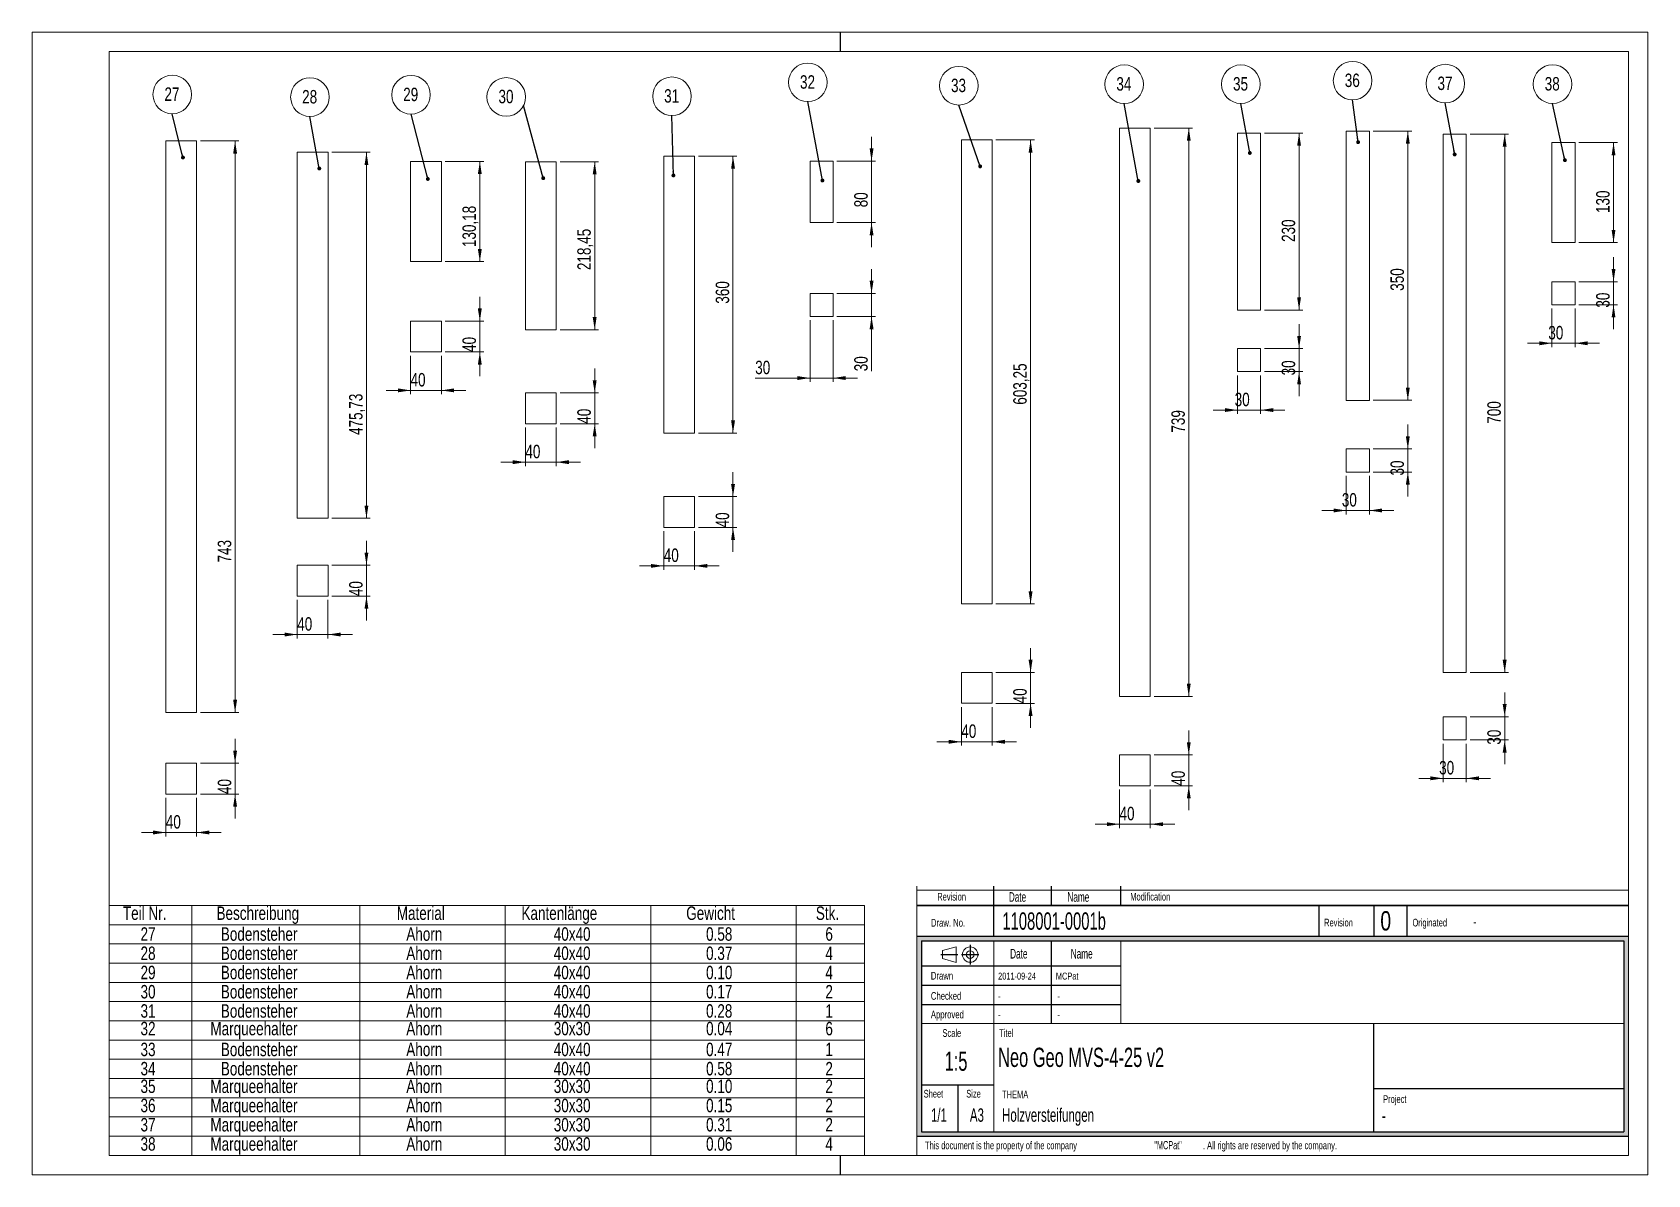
# Model space of a CAD drawing. Header units: millimetres. Extents: x 0 to 2100, y 0 to 1485.
import ezdxf

# ---------------------------------------------------------------- set-up
doc = ezdxf.new("R2010")
doc.units = ezdxf.units.MM
doc.header["$LTSCALE"] = 5
doc.layers.add('CTP_BEM', color=92, linetype='Continuous', lineweight=15)
doc.layers.add('RAHMEN', color=7, linetype='Continuous')
doc.layers.add('SLD-0', color=7, linetype='Continuous')
doc.styles.add('SLDTEXTSTYLE0', font='TXT', dxfattribs={"width": 0.638186})
doc.styles.add('SLDTEXTSTYLE1', font='TXT', dxfattribs={"width": 0.75})
doc.dimstyles.new('SLDDIMSTYLE0', dxfattribs={"dimtxt": 17.5, "dimasz": 16.51, "dimexe": 0, "dimexo": 0.0625, "dimgap": 4.375, "dimtad": 1, "dimrnd": 1e-09, "dimzin": 12, "dimdsep": 46, "dimtxsty": 'SLDTEXTSTYLE1', "dimsah": 1, "dimcen": 0.09, "dimadec": 0, "dimazin": 3, "dimtfac": 1, "dimtofl": 0, "dimtmove": 0, "dimatfit": 3, "dimfxl": 1, "dimfrac": 2, "dimtolj": 1, "dimtzin": 12, "dimarcsym": 0})
doc.dimstyles.new('SLDDIMSTYLE1', dxfattribs={"dimtxt": 0, "dimasz": 5.08, "dimexe": 0, "dimexo": 0.0625, "dimgap": 0, "dimtad": 0, "dimtih": 1, "dimtoh": 1, "dimdec": 0, "dimrnd": 1e-09, "dimzin": 0, "dimdsep": 46, "dimtxsty": 'Standard', "dimblk1": 'DOT', "dimblk2": 'DOT', "dimsah": 1, "dimcen": 0.09, "dimadec": 0, "dimazin": 0, "dimtfac": 5.08, "dimtdec": 0, "dimtofl": 0, "dimtmove": 0, "dimatfit": 3, "dimldrblk": 'DOT', "dimfxl": 1, "dimfrac": 2, "dimtolj": 1, "dimtzin": 0, "dimarcsym": 0})
doc.dimstyles.new('SLDDIMSTYLE2', dxfattribs={"dimtxt": 17.5, "dimasz": 16.51, "dimexe": 0, "dimexo": 0.0625, "dimgap": 4.375, "dimtad": 1, "dimrnd": 1e-09, "dimzin": 12, "dimdsep": 46, "dimtxsty": 'SLDTEXTSTYLE1', "dimsah": 1, "dimcen": 0.09, "dimadec": 0, "dimazin": 3, "dimtfac": 1, "dimtmove": 0, "dimatfit": 0, "dimfxl": 1, "dimfrac": 2, "dimtolj": 1, "dimtzin": 12, "dimarcsym": 0})

msp = doc.modelspace()

# ---------------------------------------------------------------- texts
at = {"layer": 'RAHMEN', "insert": (1873.135, 334.929), "char_height": 12.5, "attachment_point": 1, "style": 'SLDTEXTSTYLE1'}
msp.add_mtext('-', dxfattribs=at)
at = {"layer": 'SLD-0'}
for s, insert, char_height, attachment_point, style in [('Revision', (1176.443, 366.384), 10, 1, 'SLDTEXTSTYLE0'), ('Date', (1269.487, 367.285), 12.5, 1, 'SLDTEXTSTYLE0'), ('Name', (1345.637, 367.285), 12.5, 1, 'SLDTEXTSTYLE0'), ('Modification', (1427.289, 366.384), 10, 1, 'SLDTEXTSTYLE0'), ('1108001-0001b', (1261.11, 340.977), 22.5, 1, 'SLDTEXTSTYLE0'), ('0', (1752.446, 342.606), 25.135, 1, 'SLDTEXTSTYLE1'), ('Draw. No.', (1168.179, 332.475), 10, 1, 'SLDTEXTSTYLE1'), ('Revision', (1679.332, 332.708), 10, 1, 'SLDTEXTSTYLE0'), ('Originated', (1794.221, 332.708), 10, 1, 'SLDTEXTSTYLE0'), ('Date', (1271.184, 293.486), 12.5, 1, 'SLDTEXTSTYLE0'), ('Name', (1349.988, 293.486), 12.5, 1, 'SLDTEXTSTYLE0'), ('Drawn', (1168.109, 263.615), 10, 1, 'SLDTEXTSTYLE1'), ('2011-09-24', (1255.557, 262.632), 9, 1, 'SLDTEXTSTYLE0'), ('MCPat', (1330.654, 262.632), 9, 1, 'SLDTEXTSTYLE0'), ('Checked', (1168.109, 237.391), 10, 1, 'SLDTEXTSTYLE1'), ('-', (1255.557, 236.407), 9, 1, 'SLDTEXTSTYLE0'), ('-', (1332.672, 236.407), 9, 1, 'SLDTEXTSTYLE0'), ('Approved', (1168.109, 213.279), 10, 1, 'SLDTEXTSTYLE1'), ('Scale', (1183.196, 189.163), 10, 1, 'SLDTEXTSTYLE0'), ('-', (1255.557, 212.295), 9, 1, 'SLDTEXTSTYLE0'), ('Titel', (1256.896, 189.163), 10, 1, 'SLDTEXTSTYLE0'), ('-', (1332.672, 212.295), 9, 1, 'SLDTEXTSTYLE0'), ('1:5', (1200.857, 160.06), 25, 2, 'SLDTEXTSTYLE0'), ('Neo Geo MVS-4-25 v2', (1255.557, 165.06), 25, 1, 'SLDTEXTSTYLE0'), ('Sheet', (1158.729, 110.284), 10, 1, 'SLDTEXTSTYLE0'), ('Size', (1214.125, 110.284), 10, 1, 'SLDTEXTSTYLE0'), ('THEMA', (1260.676, 109.296), 10, 1, 'SLDTEXTSTYLE0'), ('1/1', (1178.639, 86.276), 17.5, 2, 'SLDTEXTSTYLE0'), ('A3', (1228.001, 86.276), 17.5, 2, 'SLDTEXTSTYLE0'), ('Holzversteifungen', (1260.676, 86.276), 17.5, 1, 'SLDTEXTSTYLE0'), ('Project', (1756.063, 103.216), 10, 1, 'SLDTEXTSTYLE0'), ('-', (1754.454, 85.623), 17.5, 1, 'SLDTEXTSTYLE0')]:
    msp.add_mtext(s, dxfattribs=dict(at, insert=insert, char_height=char_height, attachment_point=attachment_point, style=style))

# ---------------------------------------------------------------- blocks, each defined once
blk = doc.blocks.new('SW_NOTE_0')
at = {"layer": 'SLD-0', "color": 0, "attachment_point": 1, "style": 'SLDTEXTSTYLE0'}
for s, insert, char_height in [('This document is the property of the company', (0, 12.9), 10), ('"MCPat"', (298.2, 13.6), 10.75), ('. All rights are reserved by the company.', (361.3, 12.9), 10)]:
    blk.add_mtext(s, dxfattribs=dict(at, insert=insert, char_height=char_height))
blk = doc.blocks.new('SW_TABLEANNOTATION_0')
at = {"layer": 'CTP_BEM', "color": 0}
for p, q in [((0, 0), (0, -325)), ((981.8, 0), (0, 0)), ((107.2, 0), (107.2, -25)), ((325.6, 0), (325.6, -25)), ((514.8, 0), (514.8, -25)), ((703.9, 0), (703.9, -25)), ((893.1, 0), (893.1, -25)), ((981.8, -325), (981.8, 0)), ((0, -25), (981.8, -25)), ((107.2, -25), (107.2, -325)), ((325.6, -25), (325.6, -325)), ((514.8, -25), (514.8, -325)), ((703.9, -25), (703.9, -325)), ((893.1, -25), (893.1, -325)), ((0, -50), (981.8, -50)), ((0, -75), (981.8, -75)), ((0, -100), (981.8, -100)), ((0, -125), (981.8, -125)), ((0, -150), (981.8, -150)), ((0, -175), (981.8, -175)), ((0, -200), (981.8, -200)), ((0, -225), (981.8, -225)), ((0, -250), (981.8, -250)), ((0, -275), (981.8, -275)), ((0, -300), (981.8, -300)), ((0, -325), (981.8, -325))]:
    blk.add_line(p, q, dxfattribs=at)
at = {"layer": 'CTP_BEM', "color": 0, "char_height": 17.5, "attachment_point": 1, "style": 'SLDTEXTSTYLE1'}
for s, insert in [('Teil Nr.', (17.8, -1.3)), ('Beschreibung', (139.5, -1.3)), ('Material', (373.8, -1.3)), ('Kantenlänge', (535.9, -1.3)), ('Gewicht', (750.1, -1.3)), ('Stk.', (918.6, -1.3)), ('27', (40.7, -28.4)), ('Bodensteher', (145.1, -28.4)), ('Ahorn', (386.2, -28.4)), ('40x40', (577.9, -28.4)), ('0.58', (775.9, -28.4)), ('6', (931, -28.4)), ('28', (40.7, -53.4)), ('Bodensteher', (145.1, -53.4)), ('Ahorn', (386.2, -53.4)), ('40x40', (577.9, -53.4)), ('0.37', (775.9, -53.4)), ('4', (931, -53.4)), ('29', (40.7, -78.4)), ('Bodensteher', (145.1, -78.4)), ('Ahorn', (386.2, -78.4)), ('40x40', (577.9, -78.4)), ('0.10', (775.9, -78.4)), ('4', (931, -78.4)), ('30', (40.7, -103.4)), ('Bodensteher', (145.1, -103.4)), ('Ahorn', (386.2, -103.4)), ('40x40', (577.9, -103.4)), ('0.17', (775.9, -103.4)), ('2', (931, -103.4)), ('31', (40.7, -128.4)), ('Bodensteher', (145.1, -128.4)), ('Ahorn', (386.2, -128.4)), ('40x40', (577.9, -128.4)), ('0.28', (775.9, -128.4)), ('1', (931, -128.4)), ('32', (40.7, -151.3)), ('Marqueehalter', (131.5, -151.3)), ('Ahorn', (386.2, -151.3)), ('30x30', (577.9, -151.3)), ('0.04', (775.9, -151.3)), ('6', (931, -151.3)), ('33', (40.7, -178.4)), ('Bodensteher', (145.1, -178.4)), ('Ahorn', (386.2, -178.4)), ('40x40', (577.9, -178.4)), ('0.47', (775.9, -178.4)), ('1', (931, -178.4)), ('34', (40.7, -203.4)), ('Bodensteher', (145.1, -203.4)), ('Ahorn', (386.2, -203.4)), ('40x40', (577.9, -203.4)), ('0.58', (775.9, -203.4)), ('2', (931, -203.4)), ('35', (40.7, -226.3)), ('Marqueehalter', (131.5, -226.3)), ('Ahorn', (386.2, -226.3)), ('30x30', (577.9, -226.3)), ('0.10', (775.9, -226.3)), ('2', (931, -226.3)), ('36', (40.7, -251.3)), ('Marqueehalter', (131.5, -251.3)), ('Ahorn', (386.2, -251.3)), ('30x30', (577.9, -251.3)), ('0.15', (775.9, -251.3)), ('2', (931, -251.3)), ('37', (40.7, -276.3)), ('Marqueehalter', (131.5, -276.3)), ('Ahorn', (386.2, -276.3)), ('30x30', (577.9, -276.3)), ('0.31', (775.9, -276.3)), ('2', (931, -276.3)), ('38', (40.7, -301.3)), ('Marqueehalter', (131.5, -301.3)), ('Ahorn', (386.2, -301.3)), ('30x30', (577.9, -301.3)), ('0.06', (775.9, -301.3)), ('4', (931, -301.3))]:
    blk.add_mtext(s, dxfattribs=dict(at, insert=insert))
blk = doc.blocks.new('*D3')
at = {"layer": 'CTP_BEM', "transparency": 16777216}
for p, q in [((218.6, 1343.8), (268.6, 1343.8)), ((263.6, 1343.8), (263.6, 600.8)), ((218.6, 600.8), (268.6, 600.8))]:
    blk.add_line(p, q, dxfattribs=at)
for points in [[(263.6, 1343.8), (261.1, 1327.3), (266.2, 1327.3)], [(263.6, 600.8), (266.2, 617.4), (261.1, 617.4)]]:
    blk.add_solid(points, dxfattribs=at)
at = {"layer": 'CTP_BEM', "transparency": 16777216, "insert": (241.1, 795.8, 20.1), "char_height": 17.5, "attachment_point": 1, "rotation": 90, "style": 'SLDTEXTSTYLE1'}
blk.add_mtext('743', dxfattribs=at)
blk = doc.blocks.new('SW_NOTE_1')
at = {"layer": 'CTP_BEM', "color": 0}
blk.add_circle((0, 25.1), 25.1, dxfattribs=at)
at = {"layer": 'CTP_BEM', "color": 0, "insert": (-0.4, 34.3), "char_height": 17.5, "attachment_point": 2, "style": 'SLDTEXTSTYLE1'}
blk.add_mtext('27', dxfattribs=at)
blk = doc.blocks.new('_DOT')
at = {"color": 0, "linetype": 'ByBlock', "lineweight": -2}
blk.add_line((-0.5, 0), (-1, 0), dxfattribs=at)
at = {"color": 0, "linetype": 'ByBlock', "const_width": 0.5}
blk.add_lwpolyline([(-0.25, 0, 1), (0.25, 0, 1)], format="xyb", close=True, dxfattribs=at)
blk = doc.blocks.new('*D6')
at = {"layer": 'CTP_BEM', "transparency": 16777216}
for p, q in [((263.6, 534.8), (263.6, 566.6)), ((218.6, 534.8), (268.6, 534.8)), ((263.6, 494.8), (263.6, 534.8)), ((218.6, 494.8), (268.6, 494.8)), ((263.6, 494.8), (263.6, 463.1))]:
    blk.add_line(p, q, dxfattribs=at)
for points in [[(263.6, 534.8), (266.2, 551.4), (261.1, 551.4)], [(263.6, 494.8), (261.1, 478.3), (266.2, 478.3)]]:
    blk.add_solid(points, dxfattribs=at)
at = {"layer": 'CTP_BEM', "transparency": 16777216, "insert": (241.1, 494.8, -371.4), "char_height": 17.5, "attachment_point": 1, "rotation": 90, "style": 'SLDTEXTSTYLE1'}
blk.add_mtext('40', dxfattribs=at)
blk = doc.blocks.new('*D7')
at = {"layer": 'CTP_BEM', "transparency": 16777216}
for p, q in [((173.6, 489.8), (173.6, 439.8)), ((213.6, 489.8), (213.6, 439.8)), ((173.6, 444.8), (141.9, 444.8)), ((173.6, 444.8), (213.6, 444.8)), ((213.6, 444.8), (245.4, 444.8))]:
    blk.add_line(p, q, dxfattribs=at)
for points in [[(173.6, 444.8), (157.1, 447.4), (157.1, 442.3)], [(213.6, 444.8), (230.1, 442.3), (230.1, 447.4)]]:
    blk.add_solid(points, dxfattribs=at)
at = {"layer": 'CTP_BEM', "transparency": 16777216, "insert": (173.6, 467.4, -371.4), "char_height": 17.5, "attachment_point": 1, "style": 'SLDTEXTSTYLE1'}
blk.add_mtext('40', dxfattribs=at)
blk = doc.blocks.new('*D8')
at = {"layer": 'CTP_BEM', "transparency": 16777216}
for p, q in [((536.8, 1317.1), (586.8, 1317.1)), ((581.8, 1317.1), (581.8, 1186.9)), ((536.8, 1186.9), (586.8, 1186.9))]:
    blk.add_line(p, q, dxfattribs=at)
for points in [[(581.8, 1317.1), (579.2, 1300.6), (584.3, 1300.6)], [(581.8, 1186.9), (584.3, 1203.4), (579.2, 1203.4)]]:
    blk.add_solid(points, dxfattribs=at)
at = {"layer": 'CTP_BEM', "transparency": 16777216, "insert": (559.2, 1205.8, 20.1), "char_height": 17.5, "attachment_point": 1, "rotation": 90, "style": 'SLDTEXTSTYLE1'}
blk.add_mtext('130,18', dxfattribs=at)
blk = doc.blocks.new('SW_NOTE_2')
at = {"layer": 'CTP_BEM', "color": 0}
blk.add_circle((0, 25.1), 25.1, dxfattribs=at)
at = {"layer": 'CTP_BEM', "color": 0, "insert": (-0.4, 34.3), "char_height": 17.5, "attachment_point": 2, "style": 'SLDTEXTSTYLE1'}
blk.add_mtext('29', dxfattribs=at)
blk = doc.blocks.new('*D10')
at = {"layer": 'CTP_BEM', "transparency": 16777216}
for p, q in [((491.8, 1064.5), (491.8, 1014.5)), ((531.8, 1064.5), (531.8, 1014.5)), ((491.8, 1019.5), (460, 1019.5)), ((491.8, 1019.5), (531.8, 1019.5)), ((531.8, 1019.5), (563.5, 1019.5))]:
    blk.add_line(p, q, dxfattribs=at)
for points in [[(491.8, 1019.5), (475.3, 1022.1), (475.3, 1017)], [(531.8, 1019.5), (548.3, 1017), (548.3, 1022.1)]]:
    blk.add_solid(points, dxfattribs=at)
at = {"layer": 'CTP_BEM', "transparency": 16777216, "insert": (491.7, 1042.1, -65), "char_height": 17.5, "attachment_point": 1, "style": 'SLDTEXTSTYLE1'}
blk.add_mtext('40', dxfattribs=at)
blk = doc.blocks.new('*D11')
at = {"layer": 'CTP_BEM', "transparency": 16777216}
for p, q in [((581.8, 1109.5), (581.8, 1141.3)), ((536.8, 1109.5), (586.8, 1109.5)), ((581.8, 1069.5), (581.8, 1109.5)), ((536.8, 1069.5), (586.8, 1069.5)), ((581.8, 1069.5), (581.8, 1037.8))]:
    blk.add_line(p, q, dxfattribs=at)
for points in [[(581.8, 1109.5), (584.3, 1126), (579.2, 1126)], [(581.8, 1069.5), (579.2, 1053), (584.3, 1053)]]:
    blk.add_solid(points, dxfattribs=at)
at = {"layer": 'CTP_BEM', "transparency": 16777216, "insert": (559.2, 1069.5, -65), "char_height": 17.5, "attachment_point": 1, "rotation": 90, "style": 'SLDTEXTSTYLE1'}
blk.add_mtext('40', dxfattribs=at)
blk = doc.blocks.new('*D12')
at = {"layer": 'CTP_BEM', "transparency": 16777216}
for p, q in [((686.1, 1316.8), (736.1, 1316.8)), ((731.1, 1316.8), (731.1, 1098.4)), ((686.1, 1098.4), (736.1, 1098.4))]:
    blk.add_line(p, q, dxfattribs=at)
for points in [[(731.1, 1316.8), (728.5, 1300.3), (733.6, 1300.3)], [(731.1, 1098.4), (733.6, 1114.9), (728.5, 1114.9)]]:
    blk.add_solid(points, dxfattribs=at)
at = {"layer": 'CTP_BEM', "transparency": 16777216, "insert": (708.5, 1175.9, 20.1), "char_height": 17.5, "attachment_point": 1, "rotation": 90, "style": 'SLDTEXTSTYLE1'}
blk.add_mtext('218,45', dxfattribs=at)
blk = doc.blocks.new('SW_NOTE_3')
at = {"layer": 'CTP_BEM', "color": 0}
blk.add_circle((-22.4, 11.2), 25.1, dxfattribs=at)
at = {"layer": 'CTP_BEM', "color": 0, "insert": (-22.7, 20.5), "char_height": 17.5, "attachment_point": 2, "style": 'SLDTEXTSTYLE1'}
blk.add_mtext('30', dxfattribs=at)
blk = doc.blocks.new('*D14')
at = {"layer": 'CTP_BEM', "transparency": 16777216}
for p, q in [((641.1, 971.2), (641.1, 921.2)), ((681.1, 971.2), (681.1, 921.2)), ((641.1, 926.2), (609.3, 926.2)), ((641.1, 926.2), (681.1, 926.2)), ((681.1, 926.2), (712.8, 926.2))]:
    blk.add_line(p, q, dxfattribs=at)
for points in [[(641.1, 926.2), (624.5, 928.8), (624.5, 923.7)], [(681.1, 926.2), (697.6, 923.7), (697.6, 928.8)]]:
    blk.add_solid(points, dxfattribs=at)
at = {"layer": 'CTP_BEM', "transparency": 16777216, "insert": (641, 948.8, -109.1), "char_height": 17.5, "attachment_point": 1, "style": 'SLDTEXTSTYLE1'}
blk.add_mtext('40', dxfattribs=at)
blk = doc.blocks.new('*D15')
at = {"layer": 'CTP_BEM', "transparency": 16777216}
for p, q in [((731.1, 1016.2), (731.1, 1048)), ((686.1, 1016.2), (736.1, 1016.2)), ((731.1, 976.2), (731.1, 1016.2)), ((686.1, 976.2), (736.1, 976.2)), ((731.1, 976.2), (731.1, 944.5))]:
    blk.add_line(p, q, dxfattribs=at)
for points in [[(731.1, 1016.2), (733.6, 1032.7), (728.5, 1032.7)], [(731.1, 976.2), (728.5, 959.7), (733.6, 959.7)]]:
    blk.add_solid(points, dxfattribs=at)
at = {"layer": 'CTP_BEM', "transparency": 16777216, "insert": (708.5, 976.2, -109.1), "char_height": 17.5, "attachment_point": 1, "rotation": 90, "style": 'SLDTEXTSTYLE1'}
blk.add_mtext('40', dxfattribs=at)
blk = doc.blocks.new('*D16')
at = {"layer": 'CTP_BEM', "transparency": 16777216}
for p, q in [((865.9, 1324.1), (915.9, 1324.1)), ((910.9, 1324.1), (910.9, 964.1)), ((865.9, 964.1), (915.9, 964.1))]:
    blk.add_line(p, q, dxfattribs=at)
for points in [[(910.9, 1324.1), (908.4, 1307.6), (913.5, 1307.6)], [(910.9, 964.1), (913.5, 980.6), (908.4, 980.6)]]:
    blk.add_solid(points, dxfattribs=at)
at = {"layer": 'CTP_BEM', "transparency": 16777216, "insert": (888.4, 1132.2, 20.1), "char_height": 17.5, "attachment_point": 1, "rotation": 90, "style": 'SLDTEXTSTYLE1'}
blk.add_mtext('360', dxfattribs=at)
blk = doc.blocks.new('SW_NOTE_4')
at = {"layer": 'CTP_BEM', "color": 0}
blk.add_circle((0, 25.1), 25.1, dxfattribs=at)
at = {"layer": 'CTP_BEM', "color": 0, "insert": (-0.4, 34.3), "char_height": 17.5, "attachment_point": 2, "style": 'SLDTEXTSTYLE1'}
blk.add_mtext('31', dxfattribs=at)
blk = doc.blocks.new('*D18')
at = {"layer": 'CTP_BEM', "transparency": 16777216}
for p, q in [((820.9, 836.4), (820.9, 786.4)), ((860.9, 836.4), (860.9, 786.4)), ((820.9, 791.4), (789.2, 791.4)), ((820.9, 791.4), (860.9, 791.4)), ((860.9, 791.4), (892.7, 791.4))]:
    blk.add_line(p, q, dxfattribs=at)
for points in [[(820.9, 791.4), (804.4, 793.9), (804.4, 788.9)], [(860.9, 791.4), (877.4, 788.9), (877.4, 793.9)]]:
    blk.add_solid(points, dxfattribs=at)
at = {"layer": 'CTP_BEM', "transparency": 16777216, "insert": (820.9, 814, -179.9), "char_height": 17.5, "attachment_point": 1, "style": 'SLDTEXTSTYLE1'}
blk.add_mtext('40', dxfattribs=at)
blk = doc.blocks.new('*D19')
at = {"layer": 'CTP_BEM', "transparency": 16777216}
for p, q in [((910.9, 881.4), (910.9, 913.2)), ((865.9, 881.4), (915.9, 881.4)), ((910.9, 841.4), (910.9, 881.4)), ((865.9, 841.4), (915.9, 841.4)), ((910.9, 841.4), (910.9, 809.7))]:
    blk.add_line(p, q, dxfattribs=at)
for points in [[(910.9, 881.4), (913.5, 897.9), (908.4, 897.9)], [(910.9, 841.4), (908.4, 824.9), (913.5, 824.9)]]:
    blk.add_solid(points, dxfattribs=at)
at = {"layer": 'CTP_BEM', "transparency": 16777216, "insert": (888.4, 841.4, -179.9), "char_height": 17.5, "attachment_point": 1, "rotation": 90, "style": 'SLDTEXTSTYLE1'}
blk.add_mtext('40', dxfattribs=at)
blk = doc.blocks.new('*D20')
at = {"layer": 'CTP_BEM', "transparency": 16777216}
for p, q in [((1458.4, 1360.6), (1508.4, 1360.6)), ((1503.4, 1360.6), (1503.4, 621.6)), ((1458.4, 621.6), (1508.4, 621.6))]:
    blk.add_line(p, q, dxfattribs=at)
for points in [[(1503.4, 1360.6), (1500.9, 1344.1), (1505.9, 1344.1)], [(1503.4, 621.6), (1505.9, 638.1), (1500.9, 638.1)]]:
    blk.add_solid(points, dxfattribs=at)
at = {"layer": 'CTP_BEM', "transparency": 16777216, "insert": (1480.8, 964.6, 20.1), "char_height": 17.5, "attachment_point": 1, "rotation": 90, "style": 'SLDTEXTSTYLE1'}
blk.add_mtext('739', dxfattribs=at)
blk = doc.blocks.new('SW_NOTE_5')
at = {"layer": 'CTP_BEM', "color": 0}
blk.add_circle((0, 25.1), 25.1, dxfattribs=at)
at = {"layer": 'CTP_BEM', "color": 0, "insert": (-0.4, 34.3), "char_height": 17.5, "attachment_point": 2, "style": 'SLDTEXTSTYLE1'}
blk.add_mtext('34', dxfattribs=at)
blk = doc.blocks.new('*D22')
at = {"layer": 'CTP_BEM', "transparency": 16777216}
for p, q in [((1413.4, 500.6), (1413.4, 450.6)), ((1453.4, 500.6), (1453.4, 450.6)), ((1413.4, 455.6), (1381.6, 455.6)), ((1413.4, 455.6), (1453.4, 455.6)), ((1453.4, 455.6), (1485.1, 455.6))]:
    blk.add_line(p, q, dxfattribs=at)
for points in [[(1413.4, 455.6), (1396.9, 458.1), (1396.9, 453.1)], [(1453.4, 455.6), (1469.9, 453.1), (1469.9, 458.1)]]:
    blk.add_solid(points, dxfattribs=at)
at = {"layer": 'CTP_BEM', "transparency": 16777216, "insert": (1413.4, 478.2, -369.4), "char_height": 17.5, "attachment_point": 1, "style": 'SLDTEXTSTYLE1'}
blk.add_mtext('40', dxfattribs=at)
blk = doc.blocks.new('*D23')
at = {"layer": 'CTP_BEM', "transparency": 16777216}
for p, q in [((1503.4, 545.6), (1503.4, 577.3)), ((1458.4, 545.6), (1508.4, 545.6)), ((1503.4, 505.6), (1503.4, 545.6)), ((1458.4, 505.6), (1508.4, 505.6)), ((1503.4, 505.6), (1503.4, 473.8))]:
    blk.add_line(p, q, dxfattribs=at)
for points in [[(1503.4, 545.6), (1505.9, 562.1), (1500.9, 562.1)], [(1503.4, 505.6), (1500.9, 489.1), (1505.9, 489.1)]]:
    blk.add_solid(points, dxfattribs=at)
at = {"layer": 'CTP_BEM', "transparency": 16777216, "insert": (1480.8, 505.6, -369.4), "char_height": 17.5, "attachment_point": 1, "rotation": 90, "style": 'SLDTEXTSTYLE1'}
blk.add_mtext('40', dxfattribs=at)
blk = doc.blocks.new('*D24')
at = {"layer": 'CTP_BEM', "transparency": 16777216}
for p, q in [((389.4, 1329.1), (439.4, 1329.1)), ((434.4, 1329.1), (434.4, 853.3)), ((389.4, 853.3), (439.4, 853.3))]:
    blk.add_line(p, q, dxfattribs=at)
for points in [[(434.4, 1329.1), (431.9, 1312.5), (436.9, 1312.5)], [(434.4, 853.3), (436.9, 869.8), (431.9, 869.8)]]:
    blk.add_solid(points, dxfattribs=at)
at = {"layer": 'CTP_BEM', "transparency": 16777216, "insert": (411.8, 961.6, 20.1), "char_height": 17.5, "attachment_point": 1, "rotation": 90, "style": 'SLDTEXTSTYLE1'}
blk.add_mtext('475,73', dxfattribs=at)
blk = doc.blocks.new('SW_NOTE_6')
at = {"layer": 'CTP_BEM', "color": 0}
blk.add_circle((0, 25.1), 25.1, dxfattribs=at)
at = {"layer": 'CTP_BEM', "color": 0, "insert": (-0.4, 34.3), "char_height": 17.5, "attachment_point": 2, "style": 'SLDTEXTSTYLE1'}
blk.add_mtext('28', dxfattribs=at)
blk = doc.blocks.new('*D26')
at = {"layer": 'CTP_BEM', "transparency": 16777216}
for p, q in [((344.4, 747.2), (344.4, 697.2)), ((384.4, 747.2), (384.4, 697.2)), ((344.4, 702.2), (312.7, 702.2)), ((344.4, 702.2), (384.4, 702.2)), ((384.4, 702.2), (416.2, 702.2))]:
    blk.add_line(p, q, dxfattribs=at)
for points in [[(344.4, 702.2), (327.9, 704.7), (327.9, 699.6)], [(384.4, 702.2), (400.9, 699.6), (400.9, 704.7)]]:
    blk.add_solid(points, dxfattribs=at)
at = {"layer": 'CTP_BEM', "transparency": 16777216, "insert": (344.4, 724.7, -369.4), "char_height": 17.5, "attachment_point": 1, "style": 'SLDTEXTSTYLE1'}
blk.add_mtext('40', dxfattribs=at)
blk = doc.blocks.new('*D27')
at = {"layer": 'CTP_BEM', "transparency": 16777216}
for p, q in [((434.4, 792.2), (434.4, 823.9)), ((389.4, 792.2), (439.4, 792.2)), ((434.4, 752.2), (434.4, 792.2)), ((389.4, 752.2), (439.4, 752.2)), ((434.4, 752.2), (434.4, 720.4))]:
    blk.add_line(p, q, dxfattribs=at)
for points in [[(434.4, 792.2), (436.9, 808.7), (431.9, 808.7)], [(434.4, 752.2), (431.9, 735.7), (436.9, 735.7)]]:
    blk.add_solid(points, dxfattribs=at)
at = {"layer": 'CTP_BEM', "transparency": 16777216, "insert": (411.8, 752.1, -369.4), "char_height": 17.5, "attachment_point": 1, "rotation": 90, "style": 'SLDTEXTSTYLE1'}
blk.add_mtext('40', dxfattribs=at)
blk = doc.blocks.new('*D28')
at = {"layer": 'CTP_BEM', "transparency": 16777216}
for p, q in [((1252.8, 1345.1), (1302.8, 1345.1)), ((1297.8, 1345.1), (1297.8, 741.9)), ((1252.8, 741.9), (1302.8, 741.9))]:
    blk.add_line(p, q, dxfattribs=at)
for points in [[(1297.8, 1345.1), (1295.2, 1328.6), (1300.3, 1328.6)], [(1297.8, 741.9), (1300.3, 758.4), (1295.2, 758.4)]]:
    blk.add_solid(points, dxfattribs=at)
at = {"layer": 'CTP_BEM', "transparency": 16777216, "insert": (1275.2, 1000.9, 20.1), "char_height": 17.5, "attachment_point": 1, "rotation": 90, "style": 'SLDTEXTSTYLE1'}
blk.add_mtext('603,25', dxfattribs=at)
blk = doc.blocks.new('SW_NOTE_7')
at = {"layer": 'CTP_BEM', "color": 0}
blk.add_circle((0, 25.1), 25.1, dxfattribs=at)
at = {"layer": 'CTP_BEM', "color": 0, "insert": (-0.4, 34.3), "char_height": 17.5, "attachment_point": 2, "style": 'SLDTEXTSTYLE1'}
blk.add_mtext('33', dxfattribs=at)
blk = doc.blocks.new('*D30')
at = {"layer": 'CTP_BEM', "transparency": 16777216}
for p, q in [((1207.8, 607.7), (1207.8, 557.7)), ((1247.8, 607.7), (1247.8, 557.7)), ((1207.8, 562.7), (1176, 562.7)), ((1207.8, 562.7), (1247.8, 562.7)), ((1247.8, 562.7), (1279.5, 562.7))]:
    blk.add_line(p, q, dxfattribs=at)
for points in [[(1207.8, 562.7), (1191.3, 565.3), (1191.3, 560.2)], [(1247.8, 562.7), (1264.3, 560.2), (1264.3, 565.3)]]:
    blk.add_solid(points, dxfattribs=at)
at = {"layer": 'CTP_BEM', "transparency": 16777216, "insert": (1207.7, 585.3, -249.9), "char_height": 17.5, "attachment_point": 1, "style": 'SLDTEXTSTYLE1'}
blk.add_mtext('40', dxfattribs=at)
blk = doc.blocks.new('*D31')
at = {"layer": 'CTP_BEM', "transparency": 16777216}
for p, q in [((1297.8, 652.7), (1297.8, 684.5)), ((1252.8, 652.7), (1302.8, 652.7)), ((1297.8, 612.7), (1297.8, 652.7)), ((1252.8, 612.7), (1302.8, 612.7)), ((1297.8, 612.7), (1297.8, 581))]:
    blk.add_line(p, q, dxfattribs=at)
for points in [[(1297.8, 652.7), (1300.3, 669.3), (1295.2, 669.3)], [(1297.8, 612.7), (1295.2, 596.2), (1300.3, 596.2)]]:
    blk.add_solid(points, dxfattribs=at)
at = {"layer": 'CTP_BEM', "transparency": 16777216, "insert": (1275.2, 612.7, -249.9), "char_height": 17.5, "attachment_point": 1, "rotation": 90, "style": 'SLDTEXTSTYLE1'}
blk.add_mtext('40', dxfattribs=at)
blk = doc.blocks.new('*D32')
at = {"layer": 'CTP_BEM', "transparency": 16777216}
for p, q in [((1091, 1317.6), (1091, 1349.3)), ((1046, 1317.6), (1096, 1317.6)), ((1091, 1317.6), (1091, 1237.6)), ((1046, 1237.6), (1096, 1237.6)), ((1091, 1237.6), (1091, 1205.8))]:
    blk.add_line(p, q, dxfattribs=at)
for points in [[(1091, 1317.6), (1093.6, 1334.1), (1088.5, 1334.1)], [(1091, 1237.6), (1088.5, 1221.1), (1093.6, 1221.1)]]:
    blk.add_solid(points, dxfattribs=at)
at = {"layer": 'CTP_BEM', "transparency": 16777216, "insert": (1068.5, 1257.5, 15.1), "char_height": 17.5, "attachment_point": 1, "rotation": 90, "style": 'SLDTEXTSTYLE1'}
blk.add_mtext('80', dxfattribs=at)
blk = doc.blocks.new('SW_NOTE_8')
at = {"layer": 'CTP_BEM', "color": 0}
blk.add_circle((0, 25.1), 25.1, dxfattribs=at)
at = {"layer": 'CTP_BEM', "color": 0, "insert": (-0.4, 34.3), "char_height": 17.5, "attachment_point": 2, "style": 'SLDTEXTSTYLE1'}
blk.add_mtext('32', dxfattribs=at)
blk = doc.blocks.new('*D34')
at = {"layer": 'CTP_BEM', "transparency": 16777216}
for p, q in [((1091, 1145.6), (1091, 1177.3)), ((1046, 1145.6), (1096, 1145.6)), ((1091, 1115.6), (1091, 1145.6)), ((1046, 1115.6), (1096, 1115.6)), ((1091, 1115.6), (1091, 1044.4))]:
    blk.add_line(p, q, dxfattribs=at)
for points in [[(1091, 1145.6), (1093.6, 1162.1), (1088.5, 1162.1)], [(1091, 1115.6), (1088.5, 1099.1), (1093.6, 1099.1)]]:
    blk.add_solid(points, dxfattribs=at)
at = {"layer": 'CTP_BEM', "transparency": 16777216, "insert": (1068.5, 1044.4, -39.9), "char_height": 17.5, "attachment_point": 1, "rotation": 90, "style": 'SLDTEXTSTYLE1'}
blk.add_mtext('30', dxfattribs=at)
blk = doc.blocks.new('*D35')
at = {"layer": 'CTP_BEM', "transparency": 16777216}
for p, q in [((1011, 1110.6), (1011, 1030.6)), ((1041, 1110.6), (1041, 1030.6)), ((1011, 1035.6), (939.8, 1035.6)), ((1011, 1035.6), (1041, 1035.6)), ((1041, 1035.6), (1072.8, 1035.6))]:
    blk.add_line(p, q, dxfattribs=at)
for points in [[(1011, 1035.6), (994.5, 1038.1), (994.5, 1033)], [(1041, 1035.6), (1057.5, 1033), (1057.5, 1038.1)]]:
    blk.add_solid(points, dxfattribs=at)
at = {"layer": 'CTP_BEM', "transparency": 16777216, "insert": (939.8, 1058.1, -39.9), "char_height": 17.5, "attachment_point": 1, "style": 'SLDTEXTSTYLE1'}
blk.add_mtext('30', dxfattribs=at)
blk = doc.blocks.new('*D36')
at = {"layer": 'CTP_BEM', "transparency": 16777216}
for p, q in [((1601.8, 1354), (1651.8, 1354)), ((1646.8, 1354), (1646.8, 1124)), ((1601.8, 1124), (1651.8, 1124))]:
    blk.add_line(p, q, dxfattribs=at)
for points in [[(1646.8, 1354), (1644.3, 1337.5), (1649.3, 1337.5)], [(1646.8, 1124), (1649.3, 1140.5), (1644.3, 1140.5)]]:
    blk.add_solid(points, dxfattribs=at)
at = {"layer": 'CTP_BEM', "transparency": 16777216, "insert": (1624.2, 1212.5, 15.1), "char_height": 17.5, "attachment_point": 1, "rotation": 90, "style": 'SLDTEXTSTYLE1'}
blk.add_mtext('230', dxfattribs=at)
blk = doc.blocks.new('SW_NOTE_9')
at = {"layer": 'CTP_BEM', "color": 0}
blk.add_circle((0, 25.1), 25.1, dxfattribs=at)
at = {"layer": 'CTP_BEM', "color": 0, "insert": (-0.4, 34.3), "char_height": 17.5, "attachment_point": 2, "style": 'SLDTEXTSTYLE1'}
blk.add_mtext('35', dxfattribs=at)
blk = doc.blocks.new('*D38')
at = {"layer": 'CTP_BEM', "transparency": 16777216}
for p, q in [((1646.8, 1073.9), (1646.8, 1105.7)), ((1601.8, 1073.9), (1651.8, 1073.9)), ((1646.8, 1043.9), (1646.8, 1073.9)), ((1601.8, 1043.9), (1651.8, 1043.9)), ((1646.8, 1043.9), (1646.8, 1012.2))]:
    blk.add_line(p, q, dxfattribs=at)
for points in [[(1646.8, 1073.9), (1649.3, 1090.4), (1644.3, 1090.4)], [(1646.8, 1043.9), (1644.3, 1027.4), (1649.3, 1027.4)]]:
    blk.add_solid(points, dxfattribs=at)
at = {"layer": 'CTP_BEM', "transparency": 16777216, "insert": (1624.2, 1039, -114.9), "char_height": 17.5, "attachment_point": 1, "rotation": 90, "style": 'SLDTEXTSTYLE1'}
blk.add_mtext('30', dxfattribs=at)
blk = doc.blocks.new('*D39')
at = {"layer": 'CTP_BEM', "transparency": 16777216}
for p, q in [((1566.8, 1038.9), (1566.8, 988.9)), ((1596.8, 1038.9), (1596.8, 988.9)), ((1566.8, 993.9), (1535, 993.9)), ((1566.8, 993.9), (1596.8, 993.9)), ((1596.8, 993.9), (1628.5, 993.9))]:
    blk.add_line(p, q, dxfattribs=at)
for points in [[(1566.8, 993.9), (1550.3, 996.5), (1550.3, 991.4)], [(1596.8, 993.9), (1613.3, 991.4), (1613.3, 996.5)]]:
    blk.add_solid(points, dxfattribs=at)
at = {"layer": 'CTP_BEM', "transparency": 16777216, "insert": (1563.1, 1016.5, -114.9), "char_height": 17.5, "attachment_point": 1, "style": 'SLDTEXTSTYLE1'}
blk.add_mtext('30', dxfattribs=at)
blk = doc.blocks.new('*D40')
at = {"layer": 'CTP_BEM', "transparency": 16777216}
for p, q in [((1743.2, 1356.6), (1793.2, 1356.6)), ((1788.2, 1356.6), (1788.2, 1006.6)), ((1743.2, 1006.6), (1793.2, 1006.6))]:
    blk.add_line(p, q, dxfattribs=at)
for points in [[(1788.2, 1356.6), (1785.6, 1340.1), (1790.7, 1340.1)], [(1788.2, 1006.6), (1790.7, 1023.1), (1785.6, 1023.1)]]:
    blk.add_solid(points, dxfattribs=at)
at = {"layer": 'CTP_BEM', "transparency": 16777216, "insert": (1765.6, 1149, 15.1), "char_height": 17.5, "attachment_point": 1, "rotation": 90, "style": 'SLDTEXTSTYLE1'}
blk.add_mtext('350', dxfattribs=at)
blk = doc.blocks.new('SW_NOTE_10')
at = {"layer": 'CTP_BEM', "color": 0}
blk.add_circle((0, 25.1), 25.1, dxfattribs=at)
at = {"layer": 'CTP_BEM', "color": 0, "insert": (-0.4, 34.3), "char_height": 17.5, "attachment_point": 2, "style": 'SLDTEXTSTYLE1'}
blk.add_mtext('36', dxfattribs=at)
blk = doc.blocks.new('*D42')
at = {"layer": 'CTP_BEM', "transparency": 16777216}
for p, q in [((1708.2, 908.4), (1708.2, 858.4)), ((1738.2, 908.4), (1738.2, 858.4)), ((1708.2, 863.4), (1676.4, 863.4)), ((1708.2, 863.4), (1738.2, 863.4)), ((1738.2, 863.4), (1769.9, 863.4))]:
    blk.add_line(p, q, dxfattribs=at)
for points in [[(1708.2, 863.4), (1691.6, 866), (1691.6, 860.9)], [(1738.2, 863.4), (1754.7, 860.9), (1754.7, 866)]]:
    blk.add_solid(points, dxfattribs=at)
at = {"layer": 'CTP_BEM', "transparency": 16777216, "insert": (1702.4, 886, -174.9), "char_height": 17.5, "attachment_point": 1, "style": 'SLDTEXTSTYLE1'}
blk.add_mtext('30', dxfattribs=at)
blk = doc.blocks.new('*D43')
at = {"layer": 'CTP_BEM', "transparency": 16777216}
for p, q in [((1788.2, 943.4), (1788.2, 975.2)), ((1743.2, 943.4), (1793.2, 943.4)), ((1788.2, 913.4), (1788.2, 943.4)), ((1743.2, 913.4), (1793.2, 913.4)), ((1788.2, 913.4), (1788.2, 881.7))]:
    blk.add_line(p, q, dxfattribs=at)
for points in [[(1788.2, 943.4), (1790.7, 959.9), (1785.6, 959.9)], [(1788.2, 913.4), (1785.6, 896.9), (1790.7, 896.9)]]:
    blk.add_solid(points, dxfattribs=at)
at = {"layer": 'CTP_BEM', "transparency": 16777216, "insert": (1765.6, 908.9, -174.9), "char_height": 17.5, "attachment_point": 1, "rotation": 90, "style": 'SLDTEXTSTYLE1'}
blk.add_mtext('30', dxfattribs=at)
blk = doc.blocks.new('*D44')
at = {"layer": 'CTP_BEM', "transparency": 16777216}
for p, q in [((1869.1, 1352.7), (1919.1, 1352.7)), ((1914.1, 1352.7), (1914.1, 652.7)), ((1869.1, 652.7), (1919.1, 652.7))]:
    blk.add_line(p, q, dxfattribs=at)
for points in [[(1914.1, 1352.7), (1911.5, 1336.2), (1916.6, 1336.2)], [(1914.1, 652.7), (1916.6, 669.3), (1911.5, 669.3)]]:
    blk.add_solid(points, dxfattribs=at)
at = {"layer": 'CTP_BEM', "transparency": 16777216, "insert": (1891.5, 976.2, 15.1), "char_height": 17.5, "attachment_point": 1, "rotation": 90, "style": 'SLDTEXTSTYLE1'}
blk.add_mtext('700', dxfattribs=at)
blk = doc.blocks.new('SW_NOTE_11')
at = {"layer": 'CTP_BEM', "color": 0}
blk.add_circle((0, 25.1), 25.1, dxfattribs=at)
at = {"layer": 'CTP_BEM', "color": 0, "insert": (-0.4, 34.3), "char_height": 17.5, "attachment_point": 2, "style": 'SLDTEXTSTYLE1'}
blk.add_mtext('37', dxfattribs=at)
blk = doc.blocks.new('*D46')
at = {"layer": 'CTP_BEM', "transparency": 16777216}
for p, q in [((1834.1, 560.2), (1834.1, 510.2)), ((1864.1, 560.2), (1864.1, 510.2)), ((1834.1, 515.2), (1802.3, 515.2)), ((1834.1, 515.2), (1864.1, 515.2)), ((1864.1, 515.2), (1895.8, 515.2))]:
    blk.add_line(p, q, dxfattribs=at)
for points in [[(1834.1, 515.2), (1817.5, 517.8), (1817.5, 512.7)], [(1864.1, 515.2), (1880.6, 512.7), (1880.6, 517.8)]]:
    blk.add_solid(points, dxfattribs=at)
at = {"layer": 'CTP_BEM', "transparency": 16777216, "insert": (1828.9, 537.8, -349.9), "char_height": 17.5, "attachment_point": 1, "style": 'SLDTEXTSTYLE1'}
blk.add_mtext('30', dxfattribs=at)
blk = doc.blocks.new('*D47')
at = {"layer": 'CTP_BEM', "transparency": 16777216}
for p, q in [((1914.1, 595.2), (1914.1, 627)), ((1869.1, 595.2), (1919.1, 595.2)), ((1914.1, 565.2), (1914.1, 595.2)), ((1869.1, 565.2), (1919.1, 565.2)), ((1914.1, 565.2), (1914.1, 533.5))]:
    blk.add_line(p, q, dxfattribs=at)
for points in [[(1914.1, 595.2), (1916.6, 611.7), (1911.5, 611.7)], [(1914.1, 565.2), (1911.5, 548.7), (1916.6, 548.7)]]:
    blk.add_solid(points, dxfattribs=at)
at = {"layer": 'CTP_BEM', "transparency": 16777216, "insert": (1891.5, 559, -349.9), "char_height": 17.5, "attachment_point": 1, "rotation": 90, "style": 'SLDTEXTSTYLE1'}
blk.add_mtext('30', dxfattribs=at)
blk = doc.blocks.new('*D48')
at = {"layer": 'CTP_BEM', "transparency": 16777216}
for p, q in [((2010.6, 1341.6), (2060.6, 1341.6)), ((2055.6, 1341.6), (2055.6, 1211.6)), ((2010.6, 1211.6), (2060.6, 1211.6))]:
    blk.add_line(p, q, dxfattribs=at)
for points in [[(2055.6, 1341.6), (2053.1, 1325.1), (2058.1, 1325.1)], [(2055.6, 1211.6), (2058.1, 1228.2), (2053.1, 1228.2)]]:
    blk.add_solid(points, dxfattribs=at)
at = {"layer": 'CTP_BEM', "transparency": 16777216, "insert": (2033, 1250.1, 15.1), "char_height": 17.5, "attachment_point": 1, "rotation": 90, "style": 'SLDTEXTSTYLE1'}
blk.add_mtext('130', dxfattribs=at)
blk = doc.blocks.new('SW_NOTE_12')
at = {"layer": 'CTP_BEM', "color": 0}
blk.add_circle((0, 25.1), 25.1, dxfattribs=at)
at = {"layer": 'CTP_BEM', "color": 0, "insert": (-0.4, 34.3), "char_height": 17.5, "attachment_point": 2, "style": 'SLDTEXTSTYLE1'}
blk.add_mtext('38', dxfattribs=at)
blk = doc.blocks.new('*D50')
at = {"layer": 'CTP_BEM', "transparency": 16777216}
for p, q in [((2055.6, 1160.8), (2055.6, 1192.5)), ((2010.6, 1160.8), (2060.6, 1160.8)), ((2055.6, 1130.8), (2055.6, 1160.8)), ((2010.6, 1130.8), (2060.6, 1130.8)), ((2055.6, 1130.8), (2055.6, 1099))]:
    blk.add_line(p, q, dxfattribs=at)
for points in [[(2055.6, 1160.8), (2058.1, 1177.3), (2053.1, 1177.3)], [(2055.6, 1130.8), (2053.1, 1114.3), (2058.1, 1114.3)]]:
    blk.add_solid(points, dxfattribs=at)
at = {"layer": 'CTP_BEM', "transparency": 16777216, "insert": (2033, 1127.1, -64.9), "char_height": 17.5, "attachment_point": 1, "rotation": 90, "style": 'SLDTEXTSTYLE1'}
blk.add_mtext('30', dxfattribs=at)
blk = doc.blocks.new('*D51')
at = {"layer": 'CTP_BEM', "transparency": 16777216}
for p, q in [((1975.6, 1125.8), (1975.6, 1075.8)), ((2005.6, 1125.8), (2005.6, 1075.8)), ((1975.6, 1080.8), (1943.8, 1080.8)), ((1975.6, 1080.8), (2005.6, 1080.8)), ((2005.6, 1080.8), (2037.3, 1080.8))]:
    blk.add_line(p, q, dxfattribs=at)
for points in [[(1975.6, 1080.8), (1959.1, 1083.3), (1959.1, 1078.2)], [(2005.6, 1080.8), (2022.1, 1078.2), (2022.1, 1083.3)]]:
    blk.add_solid(points, dxfattribs=at)
at = {"layer": 'CTP_BEM', "transparency": 16777216, "insert": (1970.8, 1103.3, -64.9), "char_height": 17.5, "attachment_point": 1, "style": 'SLDTEXTSTYLE1'}
blk.add_mtext('30', dxfattribs=at)

# ---------------------------------------------------------------- dimensions: what is measured, and where the dimension line sits
at = {"layer": 'CTP_BEM'}
for base, p1, p2, dimstyle, picture, middle in [((1091.012, 1237.565), (1041.012, 1317.565), (1041.012, 1237.565), 'SLDDIMSTYLE2', '*D32', (1091.012, 1277.565)), ((1297.787, 741.896), (1247.787, 1345.146), (1247.787, 741.896), 'SLDDIMSTYLE0', '*D28', (1297.787, 1043.521)), ((1503.394, 621.6), (1453.394, 1360.6), (1453.394, 621.6), 'SLDDIMSTYLE0', '*D20', (1503.394, 991.1)), ((1646.796, 1123.975), (1596.796, 1353.975), (1596.796, 1123.975), 'SLDDIMSTYLE0', '*D36', (1646.796, 1238.975)), ((1788.153, 1006.561), (1738.153, 1356.561), (1738.153, 1006.561), 'SLDDIMSTYLE0', '*D40', (1788.153, 1175.537)), ((1914.05, 652.742), (1864.05, 1352.742), (1864.05, 652.742), 'SLDDIMSTYLE0', '*D44', (1914.05, 1002.742)), ((263.621, 600.845), (213.621, 1343.845), (213.621, 600.845), 'SLDDIMSTYLE0', '*D3', (263.621, 822.345)), ((434.404, 853.328), (384.404, 1329.058), (384.404, 853.328), 'SLDDIMSTYLE0', '*D24', (434.404, 1004.231)), ((910.93, 964.065), (860.93, 1324.065), (860.93, 964.065), 'SLDDIMSTYLE0', '*D16', (910.93, 1158.718)), ((2055.599, 1211.644), (2005.599, 1341.644), (2005.599, 1211.644), 'SLDDIMSTYLE0', '*D48', (2055.599, 1276.644)), ((581.785, 1186.932), (531.785, 1317.112), (531.785, 1186.932), 'SLDDIMSTYLE0', '*D8', (581.785, 1248.491)), ((731.056, 1098.393), (681.056, 1316.843), (681.056, 1098.393), 'SLDDIMSTYLE0', '*D12', (731.056, 1218.528)), ((1091.012, 1145.583), (1041.012, 1115.583), (1041.012, 1145.583), 'SLDDIMSTYLE2', '*D34', (1091.012, 1064.437)), ((2055.599, 1160.772), (2005.599, 1130.772), (2005.599, 1160.772), 'SLDDIMSTYLE2', '*D50', (2055.599, 1147.134)), ((581.785, 1109.52), (531.785, 1069.52), (531.785, 1109.52), 'SLDDIMSTYLE2', '*D11', (581.785, 1089.52)), ((1646.796, 1073.914), (1596.796, 1043.914), (1596.796, 1073.914), 'SLDDIMSTYLE2', '*D38', (1646.796, 1059.012)), ((731.056, 1016.216), (681.056, 976.216), (681.056, 1016.216), 'SLDDIMSTYLE2', '*D15', (731.056, 996.216)), ((1788.153, 943.422), (1738.153, 913.422), (1738.153, 943.422), 'SLDDIMSTYLE2', '*D43', (1788.153, 928.914)), ((910.93, 881.405), (860.93, 841.405), (860.93, 881.405), 'SLDDIMSTYLE2', '*D19', (910.93, 861.405)), ((434.404, 792.185), (384.404, 752.185), (384.404, 792.185), 'SLDDIMSTYLE2', '*D27', (434.404, 772.185)), ((1297.787, 652.747), (1247.787, 612.747), (1247.787, 652.747), 'SLDDIMSTYLE2', '*D31', (1297.787, 632.747)), ((1914.05, 595.216), (1864.05, 565.216), (1864.05, 595.216), 'SLDDIMSTYLE2', '*D47', (1914.05, 579.061)), ((1503.394, 545.598), (1453.394, 505.598), (1453.394, 545.598), 'SLDDIMSTYLE2', '*D23', (1503.394, 525.598)), ((263.621, 534.85), (213.621, 494.85), (213.621, 534.85), 'SLDDIMSTYLE2', '*D6', (263.621, 514.85))]:
    dim = msp.add_linear_dim(base=base, p1=p1, p2=p2, angle=90, dimstyle=dimstyle, dxfattribs=at)
    dim.commit()
    dim.dimension.update_dxf_attribs({"geometry": picture, "text_midpoint": middle, "dimtype": 160})
for base, p1, p2, picture, middle in [((1041.012, 1035.583), (1011.012, 1115.583), (1041.012, 1115.583), '*D35', (959.866, 1035.583)), ((2005.599, 1080.772), (1975.599, 1130.772), (2005.599, 1130.772), '*D51', (1990.816, 1080.772)), ((531.785, 1019.52), (491.785, 1069.52), (531.785, 1069.52), '*D10', (511.785, 1019.52)), ((1596.796, 993.914), (1566.796, 1043.914), (1596.796, 1043.914), '*D39', (1583.112, 993.914)), ((681.056, 926.216), (641.056, 976.216), (681.056, 976.216), '*D14', (661.056, 926.216)), ((1738.153, 863.422), (1708.153, 913.422), (1738.153, 913.422), '*D42', (1722.42, 863.422)), ((860.93, 791.405), (820.93, 841.405), (860.93, 841.405), '*D18', (840.93, 791.405)), ((384.404, 702.185), (344.404, 752.185), (384.404, 752.185), '*D26', (364.404, 702.185)), ((1247.787, 562.747), (1207.787, 612.747), (1247.787, 612.747), '*D30', (1227.787, 562.747)), ((1864.05, 515.216), (1834.05, 565.216), (1864.05, 565.216), '*D46', (1848.896, 515.216)), ((1453.394, 455.598), (1413.394, 505.598), (1453.394, 505.598), '*D22', (1433.394, 455.598)), ((213.621, 444.85), (173.621, 494.85), (213.621, 494.85), '*D7', (193.621, 444.85))]:
    dim = msp.add_linear_dim(base=base, p1=p1, p2=p2, dimstyle='SLDDIMSTYLE2', dxfattribs=at)
    dim.commit()
    dim.dimension.update_dxf_attribs({"geometry": picture, "text_midpoint": middle, "dimtype": 160})

# ---------------------------------------------------------------- hatches: boundary and pattern name
at = {"linetype": 'Continuous'}
h = msp.add_hatch(color=7, dxfattribs=at)
h.paths.add_polyline_path([(1150, 49.906), (2075, 49.906), (2075, 309.906), (1150, 309.906)], flags=0)
h.paths.add_polyline_path([(2069, 303.906), (2069, 55.906), (1156, 55.906), (1156, 303.906)], flags=0)

# ---------------------------------------------------------------- linework, layer by layer
at = {"color": 7, "linetype": 'Continuous', "lineweight": 15}
for p, q in [((1207.787, 1345.146), (1247.787, 1345.146)), ((1207.787, 1345.146), (1207.787, 741.896)), ((1247.787, 1345.146), (1247.787, 741.896)), ((1413.394, 1360.6), (1453.394, 1360.6)), ((1413.394, 1360.6), (1413.394, 621.6)), ((1453.394, 1360.6), (1453.394, 621.6)), ((1566.796, 1353.975), (1596.796, 1353.975)), ((1566.796, 1353.975), (1566.796, 1123.975)), ((1596.796, 1353.975), (1596.796, 1123.975)), ((1708.153, 1356.561), (1738.153, 1356.561)), ((1708.153, 1356.561), (1708.153, 1006.561)), ((1738.153, 1356.561), (1738.153, 1006.561)), ((1834.05, 1352.742), (1864.05, 1352.742)), ((1834.05, 1352.742), (1834.05, 652.742)), ((1864.05, 1352.742), (1864.05, 652.742)), ((173.621, 1343.845), (213.621, 1343.845)), ((173.621, 1343.845), (173.621, 600.845)), ((213.621, 1343.845), (213.621, 600.845)), ((344.404, 1329.058), (384.404, 1329.058)), ((344.404, 1329.058), (344.404, 853.328)), ((384.404, 1329.058), (384.404, 853.328)), ((820.93, 1324.065), (860.93, 1324.065)), ((820.93, 1324.065), (820.93, 964.065)), ((860.93, 1324.065), (860.93, 964.065)), ((1975.599, 1341.644), (2005.599, 1341.644)), ((1975.599, 1341.644), (1975.599, 1211.644)), ((2005.599, 1341.644), (2005.599, 1211.644)), ((491.785, 1317.112), (531.785, 1317.112)), ((491.785, 1317.112), (491.785, 1186.932)), ((531.785, 1317.112), (531.785, 1186.932)), ((641.056, 1316.843), (681.056, 1316.843)), ((641.056, 1316.843), (641.056, 1098.393)), ((681.056, 1316.843), (681.056, 1098.393)), ((1011.012, 1317.565), (1041.012, 1317.565)), ((1011.012, 1317.565), (1011.012, 1237.565)), ((1041.012, 1317.565), (1041.012, 1237.565)), ((1011.012, 1237.565), (1041.012, 1237.565)), ((1975.599, 1211.644), (2005.599, 1211.644)), ((491.785, 1186.932), (531.785, 1186.932)), ((2005.599, 1160.772), (1975.599, 1160.772)), ((1975.599, 1160.772), (1975.599, 1130.772)), ((2005.599, 1130.772), (2005.599, 1160.772)), ((1041.012, 1145.583), (1011.012, 1145.583)), ((1011.012, 1145.583), (1011.012, 1115.583)), ((1041.012, 1115.583), (1041.012, 1145.583)), ((1011.012, 1115.583), (1041.012, 1115.583)), ((1566.796, 1123.975), (1596.796, 1123.975)), ((1975.599, 1130.772), (2005.599, 1130.772)), ((531.785, 1109.52), (491.785, 1109.52)), ((491.785, 1109.52), (491.785, 1069.52)), ((531.785, 1069.52), (531.785, 1109.52)), ((641.056, 1098.393), (681.056, 1098.393)), ((1596.796, 1073.914), (1566.796, 1073.914)), ((1566.796, 1073.914), (1566.796, 1043.914)), ((1596.796, 1043.914), (1596.796, 1073.914)), ((491.785, 1069.52), (531.785, 1069.52)), ((1566.796, 1043.914), (1596.796, 1043.914)), ((681.056, 1016.216), (641.056, 1016.216)), ((641.056, 1016.216), (641.056, 976.216)), ((681.056, 976.216), (681.056, 1016.216)), ((1708.153, 1006.561), (1738.153, 1006.561)), ((641.056, 976.216), (681.056, 976.216)), ((820.93, 964.065), (860.93, 964.065)), ((1738.153, 943.422), (1708.153, 943.422)), ((1708.153, 943.422), (1708.153, 913.422)), ((1738.153, 913.422), (1738.153, 943.422)), ((1708.153, 913.422), (1738.153, 913.422)), ((860.93, 881.405), (820.93, 881.405)), ((820.93, 881.405), (820.93, 841.405)), ((860.93, 841.405), (860.93, 881.405)), ((344.404, 853.328), (384.404, 853.328)), ((820.93, 841.405), (860.93, 841.405)), ((384.404, 792.185), (344.404, 792.185)), ((344.404, 792.185), (344.404, 752.185)), ((384.404, 752.185), (384.404, 792.185)), ((344.404, 752.185), (384.404, 752.185)), ((1207.787, 741.896), (1247.787, 741.896)), ((1247.787, 652.747), (1207.787, 652.747)), ((1207.787, 652.747), (1207.787, 612.747)), ((1247.787, 612.747), (1247.787, 652.747)), ((1834.05, 652.742), (1864.05, 652.742)), ((1207.787, 612.747), (1247.787, 612.747)), ((1413.394, 621.6), (1453.394, 621.6)), ((173.621, 600.845), (213.621, 600.845)), ((1864.05, 595.216), (1834.05, 595.216)), ((1834.05, 595.216), (1834.05, 565.216)), ((1864.05, 565.216), (1864.05, 595.216)), ((1834.05, 565.216), (1864.05, 565.216)), ((213.621, 534.85), (173.621, 534.85)), ((173.621, 534.85), (173.621, 494.85)), ((213.621, 494.85), (213.621, 534.85)), ((1453.394, 545.598), (1413.394, 545.598)), ((1413.394, 545.598), (1413.394, 505.598)), ((1453.394, 505.598), (1453.394, 545.598)), ((1413.394, 505.598), (1453.394, 505.598)), ((173.621, 494.85), (213.621, 494.85))]:
    msp.add_line(p, q, dxfattribs=at)
at = {"layer": 'RAHMEN', "lineweight": 0}
for p, q in [((0, 1485), (2100, 1485)), ((0, 1485), (0, 0)), ((2100, 1485), (2100, 0)), ((0, 0), (2100, 0))]:
    msp.add_line(p, q, dxfattribs=at)
at = {"layer": 'RAHMEN'}
for p, q in [((1050, 1485), (1050, 1459.906)), ((1250, 309.906), (1250, 374.906)), ((1325, 349.906), (1325, 374.906)), ((1415, 349.906), (1415, 374.906)), ((1219.205, 298.975), (1219.205, 273.236)), ((1181.201, 286.106), (1203.32, 286.106)), ((1207.743, 286.106), (1230.667, 286.106)), ((1203, 116.406), (1203, 55.906)), ((1050, 24.906), (1050, 0))]:
    msp.add_line(p, q, dxfattribs=at)
at = {"layer": 'RAHMEN', "lineweight": 15}
for p, q in [((1150, 369.906), (2075, 369.906)), ((1183.413, 291.307), (1200.913, 296.307)), ((1200.913, 296.307), (1200.913, 275.904)), ((1250, 55.906), (1250, 303.906)), ((1183.413, 280.904), (1183.413, 291.307)), ((1200.913, 275.904), (1183.413, 280.904))]:
    msp.add_line(p, q, dxfattribs=at)
at = {"layer": 'RAHMEN', "lineweight": 30}
msp.add_line((1150, 349.906), (2075, 349.906), dxfattribs=at)
at = {"layer": 'RAHMEN', "lineweight": 15}
for radius in [10, 5]:
    msp.add_circle((1219.205, 286.106), radius, dxfattribs=at)
at = {"layer": 'SLD-0', "lineweight": 15}
for p, q in [((100, 1459.906), (2075, 1459.906)), ((100, 1459.906), (100, 24.906)), ((2075, 1459.906), (2075, 24.906)), ((1150, 374.906), (1150, 24.906)), ((100, 24.906), (2075, 24.906))]:
    msp.add_line(p, q, dxfattribs=at)
at = {"layer": 'SLD-0'}
for p, q in [((1672.348, 349.906), (1672.348, 309.906)), ((1744, 349.906), (1744, 309.906)), ((1787.067, 349.906), (1787.067, 309.906)), ((1150, 309.906), (2075, 309.906)), ((1156, 303.906), (2069, 303.906)), ((1156, 303.906), (1156, 55.906)), ((2069, 303.906), (2069, 55.906)), ((1250, 116.406), (1156, 116.406)), ((1150, 49.906), (2075, 49.906)), ((1156, 55.906), (2069, 55.906))]:
    msp.add_line(p, q, dxfattribs=at)
at = {"layer": 'SLD-0', "color": 250, "true_color": 0x191924}
for p, q in [((1325, 196.406), (1325, 303.906)), ((1156, 271.406), (1415, 271.406)), ((1156, 246.406), (1415, 246.406)), ((1156, 221.406), (1415, 221.406)), ((1744, 55.906), (1744, 197)), ((1744, 112.235), (2069, 112.235))]:
    msp.add_line(p, q, dxfattribs=at)
at = {"layer": 'SLD-0', "color": 250, "lineweight": 15, "true_color": 0x191924}
for p, q in [((1415, 196.406), (1415, 303.906)), ((1156, 196.406), (2069, 196.406))]:
    msp.add_line(p, q, dxfattribs=at)

# ---------------------------------------------------------------- block references
at = {"layer": 'CTP_BEM'}
for name, p in [('SW_NOTE_1', (181.93, 1379.109)), ('SW_NOTE_2', (492.32, 1378.696)), ('SW_NOTE_8', (1008.153, 1394.885)), ('SW_NOTE_7', (1204.494, 1390.437)), ('SW_NOTE_5', (1419.454, 1392.402)), ('SW_NOTE_9', (1571.106, 1392.506)), ('SW_NOTE_10', (1716.396, 1397.057)), ('SW_NOTE_11', (1836.91, 1393.178)), ('SW_NOTE_12', (1976.304, 1392.557)), ('SW_NOTE_6', (360.943, 1375.696)), ('SW_NOTE_3', (638.489, 1389.767)), ('SW_NOTE_4', (831.571, 1376.782)), ('SW_TABLEANNOTATION_0', (100, 350))]:
    msp.add_blockref(name, p, dxfattribs=at)
at = {"layer": 'SLD-0'}
msp.add_blockref('SW_NOTE_0', (1160.479, 30.207), dxfattribs=at)

msp.set_redraw_order([(e.dxf.handle, doc.entitydb.next_handle()) for e in msp.query("TEXT MTEXT ATTDEF DIMENSION ARC_DIMENSION")])  # texts and dimensions are drawn at this point

# ---------------------------------------------------------------- leaders
at = {"layer": 'CTP_BEM'}
for points in [[(664.191, 1295.402), (638.489, 1389.767)], [(1027.164, 1292.336), (1008.153, 1394.885)], [(1232.23, 1310.761), (1204.494, 1390.437)], [(1437.821, 1291.709), (1419.454, 1392.402)], [(1582.775, 1328.167), (1571.106, 1392.506)], [(1723.557, 1342.183), (1716.396, 1397.057)], [(1849.068, 1326.26), (1836.91, 1393.178)], [(1992.349, 1318.849), (1976.304, 1392.557)], [(195.832, 1322.231), (181.93, 1379.109)], [(373.068, 1307.976), (360.943, 1375.696)], [(514.181, 1294.349), (492.32, 1378.696)], [(833.432, 1299.022), (831.571, 1376.782)]]:
    msp.add_leader(points, dimstyle='SLDDIMSTYLE1', dxfattribs=at)

doc.saveas('drawing.dxf')
